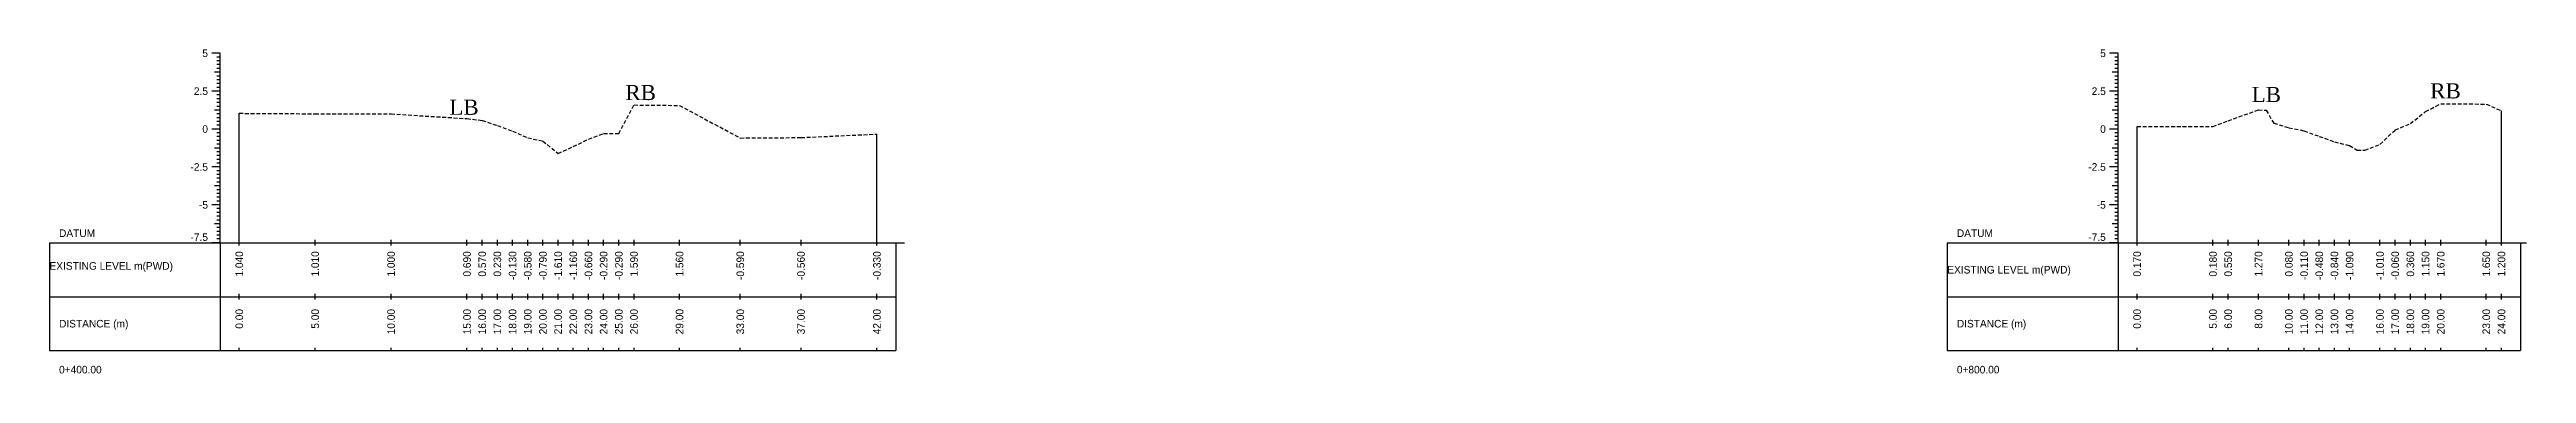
# Model space of a CAD drawing. Header units: inches. Extents: x 933 to 2044, y -1635 to -1096.
# Drawn here: x 1361 to 1524.1, y -1117.7 to -1096.3 of the extents above; entities that cross this region are included whole.
import ezdxf
from ezdxf.enums import TextEntityAlignment as Align

# ---------------------------------------------------------------- set-up
doc = ezdxf.new("R2010")
doc.units = ezdxf.units.IN
doc.header["$MEASUREMENT"] = 0
doc.linetypes.add('HIDDEN', pattern=[0.375, 0.25, -0.125])
doc.layers.add('CS_Drawing', color=7, linetype='Continuous')
doc.layers.add('GL', color=3, linetype='HIDDEN')
doc.styles.add('romans', font='romans.shx')

msp = doc.modelspace()

# ---------------------------------------------------------------- texts
at = {"char_height": 1, "width": 154.2752, "attachment_point": 1, "style": 'romans'}
for s, insert in [('{\\fTimes New Roman|b0|i0|c0|p18;RB}', (1398.93, -1098.68)), ('{\\fTimes New Roman|b0|i0|c0|p18;LB}', (1506.05, -1098.81)), ('{\\fTimes New Roman|b0|i0|c0|p18;RB}', (1517.81, -1098.57)), ('{\\fTimes New Roman|b0|i0|c0|p18;LB}', (1387.34, -1099.65))]:
    msp.add_mtext(s, dxfattribs=dict(at, insert=insert))
at = {"layer": 'CS_Drawing'}
for s, p in [('5', (1371.44, -1096.59)), ('5', (1496.44, -1096.59)), ('2.5', (1371.44, -1099.09)), ('2.5', (1496.44, -1099.09)), ('0', (1371.44, -1101.59)), ('0', (1496.44, -1101.59)), ('-2.5', (1371.44, -1104.09)), ('-2.5', (1496.44, -1104.09)), ('-5', (1371.44, -1106.59)), ('-5', (1496.44, -1106.59))]:
    msp.add_text(s, height=0.5, dxfattribs=at).set_placement(p, align=Align.MIDDLE_RIGHT)
for s, p in [('DATUM', (1361.63, -1108.46)), ('DATUM', (1486.63, -1108.46)), ('EXISTING LEVEL m(PWD)', (1361, -1110.62)), ('EXISTING LEVEL m(PWD)', (1486, -1110.87)), ('DISTANCE (m)', (1361.63, -1114.43)), ('DISTANCE (m)', (1486.63, -1114.43)), ('0+400.00', (1361.63, -1117.46)), ('0+800.00', (1486.63, -1117.46))]:
    msp.add_text(s, height=0.5, dxfattribs=at).set_placement(p, align=Align.MIDDLE_LEFT)
for p in [(1371.44, -1108.97), (1496.44, -1108.97)]:
    msp.add_text('-7.5', height=0.5, dxfattribs=at).set_placement(p, align=Align.RIGHT)
for s, p in [('1.040', (1373.5, -1109.65)), ('1.010', (1378.5, -1109.65)), ('1.000', (1383.5, -1109.65)), ('0.690', (1388.5, -1109.65)), ('0.570', (1389.5, -1109.65)), ('0.230', (1390.5, -1109.65)), ('-0.130', (1391.5, -1109.65)), ('-0.580', (1392.5, -1109.65)), ('-0.790', (1393.5, -1109.65)), ('-1.610', (1394.5, -1109.65)), ('-1.160', (1395.5, -1109.65)), ('-0.660', (1396.5, -1109.65)), ('-0.290', (1397.5, -1109.65)), ('-0.290', (1398.5, -1109.65)), ('1.590', (1399.5, -1109.65)), ('1.560', (1402.5, -1109.65)), ('-0.590', (1406.5, -1109.65)), ('-0.560', (1410.5, -1109.65)), ('-0.330', (1415.5, -1109.65)), ('0.170', (1498.5, -1109.65)), ('0.180', (1503.5, -1109.65)), ('0.550', (1504.5, -1109.65)), ('1.270', (1506.5, -1109.65)), ('0.080', (1508.5, -1109.65)), ('-0.110', (1509.5, -1109.65)), ('-0.480', (1510.5, -1109.65)), ('-0.840', (1511.5, -1109.65)), ('-1.090', (1512.5, -1109.65)), ('-1.010', (1514.5, -1109.65)), ('-0.060', (1515.5, -1109.65)), ('0.360', (1516.5, -1109.65)), ('1.150', (1517.5, -1109.65)), ('1.670', (1518.5, -1109.65)), ('1.650', (1521.5, -1109.65)), ('1.200', (1522.5, -1109.65)), ('0.00', (1373.5, -1113.46)), ('5.00', (1378.5, -1113.46)), ('10.00', (1383.5, -1113.46)), ('15.00', (1388.5, -1113.46)), ('16.00', (1389.5, -1113.46)), ('17.00', (1390.5, -1113.46)), ('18.00', (1391.5, -1113.46)), ('19.00', (1392.5, -1113.46)), ('20.00', (1393.5, -1113.46)), ('21.00', (1394.5, -1113.46)), ('22.00', (1395.5, -1113.46)), ('23.00', (1396.5, -1113.46)), ('24.00', (1397.5, -1113.46)), ('25.00', (1398.5, -1113.46)), ('26.00', (1399.5, -1113.46)), ('29.00', (1402.5, -1113.46)), ('33.00', (1406.5, -1113.46)), ('37.00', (1410.5, -1113.46)), ('42.00', (1415.5, -1113.46)), ('0.00', (1498.5, -1113.46)), ('5.00', (1503.5, -1113.46)), ('6.00', (1504.5, -1113.46)), ('8.00', (1506.5, -1113.46)), ('10.00', (1508.5, -1113.46)), ('11.00', (1509.5, -1113.46)), ('12.00', (1510.5, -1113.46)), ('13.00', (1511.5, -1113.46)), ('14.00', (1512.5, -1113.46)), ('16.00', (1514.5, -1113.46)), ('17.00', (1515.5, -1113.46)), ('18.00', (1516.5, -1113.46)), ('19.00', (1517.5, -1113.46)), ('20.00', (1518.5, -1113.46)), ('23.00', (1521.5, -1113.46)), ('24.00', (1522.5, -1113.46))]:
    msp.add_text(s, height=0.5, rotation=90, dxfattribs=at).set_placement(p, align=Align.MIDDLE_RIGHT)

# ---------------------------------------------------------------- linework, layer by layer
at = {"layer": 'CS_Drawing'}
for p, q in [((1372.25, -1096.59), (1371.69, -1096.59)), ((1372.25, -1096.59), (1371.86, -1096.59)), ((1372.25, -1097.84), (1371.86, -1097.84)), ((1372.25, -1096.59), (1372.03, -1096.59)), ((1372.25, -1096.84), (1372.03, -1096.84)), ((1372.25, -1097.09), (1372.03, -1097.09)), ((1372.25, -1097.34), (1372.03, -1097.34)), ((1372.25, -1097.59), (1372.03, -1097.59)), ((1372.25, -1097.84), (1372.03, -1097.84)), ((1372.25, -1109.09), (1372.25, -1096.59)), ((1497.25, -1096.59), (1496.69, -1096.59)), ((1497.25, -1096.59), (1496.86, -1096.59)), ((1497.25, -1097.84), (1496.86, -1097.84)), ((1497.25, -1096.59), (1497.03, -1096.59)), ((1497.25, -1096.84), (1497.03, -1096.84)), ((1497.25, -1097.09), (1497.03, -1097.09)), ((1497.25, -1097.34), (1497.03, -1097.34)), ((1497.25, -1097.59), (1497.03, -1097.59)), ((1497.25, -1097.84), (1497.03, -1097.84)), ((1497.25, -1109.09), (1497.25, -1096.59)), ((1372.25, -1099.09), (1371.69, -1099.09)), ((1372.25, -1099.09), (1371.86, -1099.09)), ((1372.25, -1098.09), (1372.03, -1098.09)), ((1372.25, -1098.34), (1372.03, -1098.34)), ((1372.25, -1098.59), (1372.03, -1098.59)), ((1372.25, -1098.84), (1372.03, -1098.84)), ((1372.25, -1099.09), (1372.03, -1099.09)), ((1372.25, -1099.34), (1372.03, -1099.34)), ((1372.25, -1099.59), (1372.03, -1099.59)), ((1497.25, -1099.09), (1496.69, -1099.09)), ((1497.25, -1099.09), (1496.86, -1099.09)), ((1497.25, -1098.09), (1497.03, -1098.09)), ((1497.25, -1098.34), (1497.03, -1098.34)), ((1497.25, -1098.59), (1497.03, -1098.59)), ((1497.25, -1098.84), (1497.03, -1098.84)), ((1497.25, -1099.09), (1497.03, -1099.09)), ((1497.25, -1099.34), (1497.03, -1099.34)), ((1497.25, -1099.59), (1497.03, -1099.59)), ((1372.25, -1100.34), (1371.86, -1100.34)), ((1372.25, -1099.84), (1372.03, -1099.84)), ((1372.25, -1100.09), (1372.03, -1100.09)), ((1372.25, -1100.34), (1372.03, -1100.34)), ((1372.25, -1100.59), (1372.03, -1100.59)), ((1372.25, -1100.84), (1372.03, -1100.84)), ((1372.25, -1101.09), (1372.03, -1101.09)), ((1373.5, -1109.09), (1373.5, -1100.55)), ((1497.25, -1100.34), (1496.86, -1100.34)), ((1497.25, -1099.84), (1497.03, -1099.84)), ((1497.25, -1100.09), (1497.03, -1100.09)), ((1497.25, -1100.34), (1497.03, -1100.34)), ((1497.25, -1100.59), (1497.03, -1100.59)), ((1497.25, -1100.84), (1497.03, -1100.84)), ((1497.25, -1101.09), (1497.03, -1101.09)), ((1522.5, -1109.09), (1522.5, -1100.39)), ((1372.25, -1101.59), (1371.69, -1101.59)), ((1372.25, -1101.59), (1371.86, -1101.59)), ((1372.25, -1102.84), (1371.86, -1102.84)), ((1372.25, -1101.34), (1372.03, -1101.34)), ((1372.25, -1101.59), (1372.03, -1101.59)), ((1372.25, -1101.84), (1372.03, -1101.84)), ((1372.25, -1102.09), (1372.03, -1102.09)), ((1372.25, -1102.34), (1372.03, -1102.34)), ((1372.25, -1102.59), (1372.03, -1102.59)), ((1372.25, -1102.84), (1372.03, -1102.84)), ((1415.5, -1109.09), (1415.5, -1101.92)), ((1497.25, -1101.59), (1496.69, -1101.59)), ((1497.25, -1101.59), (1496.86, -1101.59)), ((1497.25, -1102.84), (1496.86, -1102.84)), ((1497.25, -1101.34), (1497.03, -1101.34)), ((1497.25, -1101.59), (1497.03, -1101.59)), ((1497.25, -1101.84), (1497.03, -1101.84)), ((1497.25, -1102.09), (1497.03, -1102.09)), ((1497.25, -1102.34), (1497.03, -1102.34)), ((1497.25, -1102.59), (1497.03, -1102.59)), ((1497.25, -1102.84), (1497.03, -1102.84)), ((1498.5, -1109.09), (1498.5, -1101.42)), ((1372.25, -1104.09), (1371.69, -1104.09)), ((1372.25, -1104.09), (1371.86, -1104.09)), ((1372.25, -1103.09), (1372.03, -1103.09)), ((1372.25, -1103.34), (1372.03, -1103.34)), ((1372.25, -1103.59), (1372.03, -1103.59)), ((1372.25, -1103.84), (1372.03, -1103.84)), ((1372.25, -1104.09), (1372.03, -1104.09)), ((1372.25, -1104.34), (1372.03, -1104.34)), ((1497.25, -1104.09), (1496.69, -1104.09)), ((1497.25, -1104.09), (1496.86, -1104.09)), ((1497.25, -1103.09), (1497.03, -1103.09)), ((1497.25, -1103.34), (1497.03, -1103.34)), ((1497.25, -1103.59), (1497.03, -1103.59)), ((1497.25, -1103.84), (1497.03, -1103.84)), ((1497.25, -1104.09), (1497.03, -1104.09)), ((1497.25, -1104.34), (1497.03, -1104.34)), ((1372.25, -1105.34), (1371.86, -1105.34)), ((1372.25, -1104.59), (1372.03, -1104.59)), ((1372.25, -1104.84), (1372.03, -1104.84)), ((1372.25, -1105.09), (1372.03, -1105.09)), ((1372.25, -1105.34), (1372.03, -1105.34)), ((1372.25, -1105.59), (1372.03, -1105.59)), ((1372.25, -1105.84), (1372.03, -1105.84)), ((1372.25, -1106.09), (1372.03, -1106.09)), ((1497.25, -1105.34), (1496.86, -1105.34)), ((1497.25, -1104.59), (1497.03, -1104.59)), ((1497.25, -1104.84), (1497.03, -1104.84)), ((1497.25, -1105.09), (1497.03, -1105.09)), ((1497.25, -1105.34), (1497.03, -1105.34)), ((1497.25, -1105.59), (1497.03, -1105.59)), ((1497.25, -1105.84), (1497.03, -1105.84)), ((1497.25, -1106.09), (1497.03, -1106.09)), ((1372.25, -1106.59), (1371.69, -1106.59)), ((1372.25, -1106.59), (1371.86, -1106.59)), ((1372.25, -1106.34), (1372.03, -1106.34)), ((1372.25, -1106.59), (1372.03, -1106.59)), ((1372.25, -1106.84), (1372.03, -1106.84)), ((1372.25, -1107.09), (1372.03, -1107.09)), ((1372.25, -1107.34), (1372.03, -1107.34)), ((1372.25, -1107.59), (1372.03, -1107.59)), ((1497.25, -1106.59), (1496.69, -1106.59)), ((1497.25, -1106.59), (1496.86, -1106.59)), ((1497.25, -1106.34), (1497.03, -1106.34)), ((1497.25, -1106.59), (1497.03, -1106.59)), ((1497.25, -1106.84), (1497.03, -1106.84)), ((1497.25, -1107.09), (1497.03, -1107.09)), ((1497.25, -1107.34), (1497.03, -1107.34)), ((1497.25, -1107.59), (1497.03, -1107.59)), ((1361, -1109.09), (1372.25, -1109.09)), ((1361, -1109.09), (1361, -1116.21)), ((1372.25, -1109.09), (1371.69, -1109.09)), ((1372.25, -1107.84), (1371.86, -1107.84)), ((1372.25, -1109.09), (1371.86, -1109.09)), ((1372.25, -1107.84), (1372.03, -1107.84)), ((1372.25, -1108.09), (1372.03, -1108.09)), ((1372.25, -1108.34), (1372.03, -1108.34)), ((1372.25, -1108.59), (1372.03, -1108.59)), ((1372.25, -1108.84), (1372.03, -1108.84)), ((1372.25, -1109.09), (1372.03, -1109.09)), ((1372.25, -1109.09), (1416.75, -1109.09)), ((1372.25, -1109.09), (1372.25, -1116.21)), ((1373.5, -1109.27), (1373.5, -1108.9)), ((1378.5, -1109.27), (1378.5, -1108.9)), ((1383.5, -1109.27), (1383.5, -1108.9)), ((1388.5, -1109.27), (1388.5, -1108.9)), ((1389.5, -1109.27), (1389.5, -1108.9)), ((1390.5, -1109.27), (1390.5, -1108.9)), ((1391.5, -1109.27), (1391.5, -1108.9)), ((1392.5, -1109.27), (1392.5, -1108.9)), ((1393.5, -1109.27), (1393.5, -1108.9)), ((1394.5, -1109.27), (1394.5, -1108.9)), ((1395.5, -1109.27), (1395.5, -1108.9)), ((1396.5, -1109.27), (1396.5, -1108.9)), ((1397.5, -1109.27), (1397.5, -1108.9)), ((1398.5, -1109.27), (1398.5, -1108.9)), ((1399.5, -1109.27), (1399.5, -1108.9)), ((1402.5, -1109.27), (1402.5, -1108.9)), ((1406.5, -1109.27), (1406.5, -1108.9)), ((1410.5, -1109.27), (1410.5, -1108.9)), ((1415.5, -1109.27), (1415.5, -1108.9)), ((1416.75, -1109.09), (1417.32, -1109.09)), ((1416.75, -1109.09), (1417.15, -1109.09)), ((1416.75, -1109.09), (1416.98, -1109.09)), ((1416.75, -1109.09), (1416.75, -1116.21)), ((1486, -1109.09), (1497.25, -1109.09)), ((1486, -1109.09), (1486, -1116.21)), ((1497.25, -1109.09), (1496.69, -1109.09)), ((1497.25, -1107.84), (1496.86, -1107.84)), ((1497.25, -1109.09), (1496.86, -1109.09)), ((1497.25, -1107.84), (1497.03, -1107.84)), ((1497.25, -1108.09), (1497.03, -1108.09)), ((1497.25, -1108.34), (1497.03, -1108.34)), ((1497.25, -1108.59), (1497.03, -1108.59)), ((1497.25, -1108.84), (1497.03, -1108.84)), ((1497.25, -1109.09), (1497.03, -1109.09)), ((1497.25, -1109.09), (1523.75, -1109.09)), ((1497.25, -1109.09), (1497.25, -1116.21)), ((1498.5, -1109.27), (1498.5, -1108.9)), ((1503.5, -1109.27), (1503.5, -1108.9)), ((1504.5, -1109.27), (1504.5, -1108.9)), ((1506.5, -1109.27), (1506.5, -1108.9)), ((1508.5, -1109.27), (1508.5, -1108.9)), ((1509.5, -1109.27), (1509.5, -1108.9)), ((1510.5, -1109.27), (1510.5, -1108.9)), ((1511.5, -1109.27), (1511.5, -1108.9)), ((1512.5, -1109.27), (1512.5, -1108.9)), ((1514.5, -1109.27), (1514.5, -1108.9)), ((1515.5, -1109.27), (1515.5, -1108.9)), ((1516.5, -1109.27), (1516.5, -1108.9)), ((1517.5, -1109.27), (1517.5, -1108.9)), ((1518.5, -1109.27), (1518.5, -1108.9)), ((1521.5, -1109.27), (1521.5, -1108.9)), ((1522.5, -1109.27), (1522.5, -1108.9)), ((1523.75, -1109.09), (1524.15, -1109.09)), ((1523.75, -1109.09), (1523.98, -1109.09)), ((1523.75, -1109.09), (1523.75, -1116.21)), ((1373.5, -1112.84), (1373.5, -1112.46)), ((1378.5, -1112.84), (1378.5, -1112.46)), ((1383.5, -1112.84), (1383.5, -1112.46)), ((1388.5, -1112.84), (1388.5, -1112.46)), ((1389.5, -1112.84), (1389.5, -1112.46)), ((1390.5, -1112.84), (1390.5, -1112.46)), ((1391.5, -1112.84), (1391.5, -1112.46)), ((1392.5, -1112.84), (1392.5, -1112.46)), ((1393.5, -1112.84), (1393.5, -1112.46)), ((1394.5, -1112.84), (1394.5, -1112.46)), ((1395.5, -1112.84), (1395.5, -1112.46)), ((1396.5, -1112.84), (1396.5, -1112.46)), ((1397.5, -1112.84), (1397.5, -1112.46)), ((1398.5, -1112.84), (1398.5, -1112.46)), ((1399.5, -1112.84), (1399.5, -1112.46)), ((1402.5, -1112.84), (1402.5, -1112.46)), ((1406.5, -1112.84), (1406.5, -1112.46)), ((1410.5, -1112.84), (1410.5, -1112.46)), ((1415.5, -1112.84), (1415.5, -1112.46)), ((1498.5, -1112.84), (1498.5, -1112.46)), ((1503.5, -1112.84), (1503.5, -1112.46)), ((1504.5, -1112.84), (1504.5, -1112.46)), ((1506.5, -1112.84), (1506.5, -1112.46)), ((1508.5, -1112.84), (1508.5, -1112.46)), ((1509.5, -1112.84), (1509.5, -1112.46)), ((1510.5, -1112.84), (1510.5, -1112.46)), ((1511.5, -1112.84), (1511.5, -1112.46)), ((1512.5, -1112.84), (1512.5, -1112.46)), ((1514.5, -1112.84), (1514.5, -1112.46)), ((1515.5, -1112.84), (1515.5, -1112.46)), ((1516.5, -1112.84), (1516.5, -1112.46)), ((1517.5, -1112.84), (1517.5, -1112.46)), ((1518.5, -1112.84), (1518.5, -1112.46)), ((1521.5, -1112.84), (1521.5, -1112.46)), ((1522.5, -1112.84), (1522.5, -1112.46)), ((1361, -1112.65), (1372.25, -1112.65)), ((1372.25, -1112.65), (1416.75, -1112.65)), ((1372.25, -1112.65), (1416.75, -1112.65)), ((1486, -1112.65), (1497.25, -1112.65)), ((1497.25, -1112.65), (1523.75, -1112.65)), ((1497.25, -1112.65), (1523.75, -1112.65)), ((1361, -1116.21), (1372.25, -1116.21)), ((1372.25, -1116.21), (1416.75, -1116.21)), ((1373.5, -1116.21), (1373.5, -1116.02)), ((1378.5, -1116.21), (1378.5, -1116.02)), ((1383.5, -1116.21), (1383.5, -1116.02)), ((1388.5, -1116.21), (1388.5, -1116.02)), ((1389.5, -1116.21), (1389.5, -1116.02)), ((1390.5, -1116.21), (1390.5, -1116.02)), ((1391.5, -1116.21), (1391.5, -1116.02)), ((1392.5, -1116.21), (1392.5, -1116.02)), ((1393.5, -1116.21), (1393.5, -1116.02)), ((1394.5, -1116.21), (1394.5, -1116.02)), ((1395.5, -1116.21), (1395.5, -1116.02)), ((1396.5, -1116.21), (1396.5, -1116.02)), ((1397.5, -1116.21), (1397.5, -1116.02)), ((1398.5, -1116.21), (1398.5, -1116.02)), ((1399.5, -1116.21), (1399.5, -1116.02)), ((1402.5, -1116.21), (1402.5, -1116.02)), ((1406.5, -1116.21), (1406.5, -1116.02)), ((1410.5, -1116.21), (1410.5, -1116.02)), ((1415.5, -1116.21), (1415.5, -1116.02)), ((1486, -1116.21), (1497.25, -1116.21)), ((1497.25, -1116.21), (1523.75, -1116.21)), ((1498.5, -1116.21), (1498.5, -1116.02)), ((1503.5, -1116.21), (1503.5, -1116.02)), ((1504.5, -1116.21), (1504.5, -1116.02)), ((1506.5, -1116.21), (1506.5, -1116.02)), ((1508.5, -1116.21), (1508.5, -1116.02)), ((1509.5, -1116.21), (1509.5, -1116.02)), ((1510.5, -1116.21), (1510.5, -1116.02)), ((1511.5, -1116.21), (1511.5, -1116.02)), ((1512.5, -1116.21), (1512.5, -1116.02)), ((1514.5, -1116.21), (1514.5, -1116.02)), ((1515.5, -1116.21), (1515.5, -1116.02)), ((1516.5, -1116.21), (1516.5, -1116.02)), ((1517.5, -1116.21), (1517.5, -1116.02)), ((1518.5, -1116.21), (1518.5, -1116.02)), ((1521.5, -1116.21), (1521.5, -1116.02)), ((1522.5, -1116.21), (1522.5, -1116.02))]:
    msp.add_line(p, q, dxfattribs=at)
at = {"layer": 'GL'}
for points in [[(1373.5, -1100.55), (1378.5, -1100.58), (1383.5, -1100.59), (1388.5, -1100.9), (1389.5, -1101.02), (1390.5, -1101.36), (1391.5, -1101.72), (1392.5, -1102.17), (1393.5, -1102.38), (1394.5, -1103.2), (1395.5, -1102.75), (1396.5, -1102.25), (1397.5, -1101.88), (1398.5, -1101.88), (1399.5, -1100), (1402.5, -1100.03), (1406.5, -1102.18), (1410.5, -1102.15), (1415.5, -1101.92)], [(1498.5, -1101.42), (1503.5, -1101.41), (1504.5, -1101.04), (1506.5, -1100.32), (1507, -1100.35), (1507.5, -1101.2), (1508.5, -1101.51), (1509.5, -1101.7), (1510.5, -1102.07), (1511.5, -1102.43), (1512.5, -1102.68), (1513, -1102.99), (1513.5, -1102.99), (1514.5, -1102.6), (1515.5, -1101.65), (1516.5, -1101.23), (1517.5, -1100.44), (1518.5, -1099.92), (1521.5, -1099.94), (1522.5, -1100.39)]]:
    msp.add_lwpolyline(points, dxfattribs=at)

msp.set_redraw_order([(e.dxf.handle, doc.entitydb.next_handle()) for e in msp.query("TEXT MTEXT ATTDEF DIMENSION ARC_DIMENSION")])  # texts and dimensions are drawn at this point

doc.saveas('drawing.dxf')
